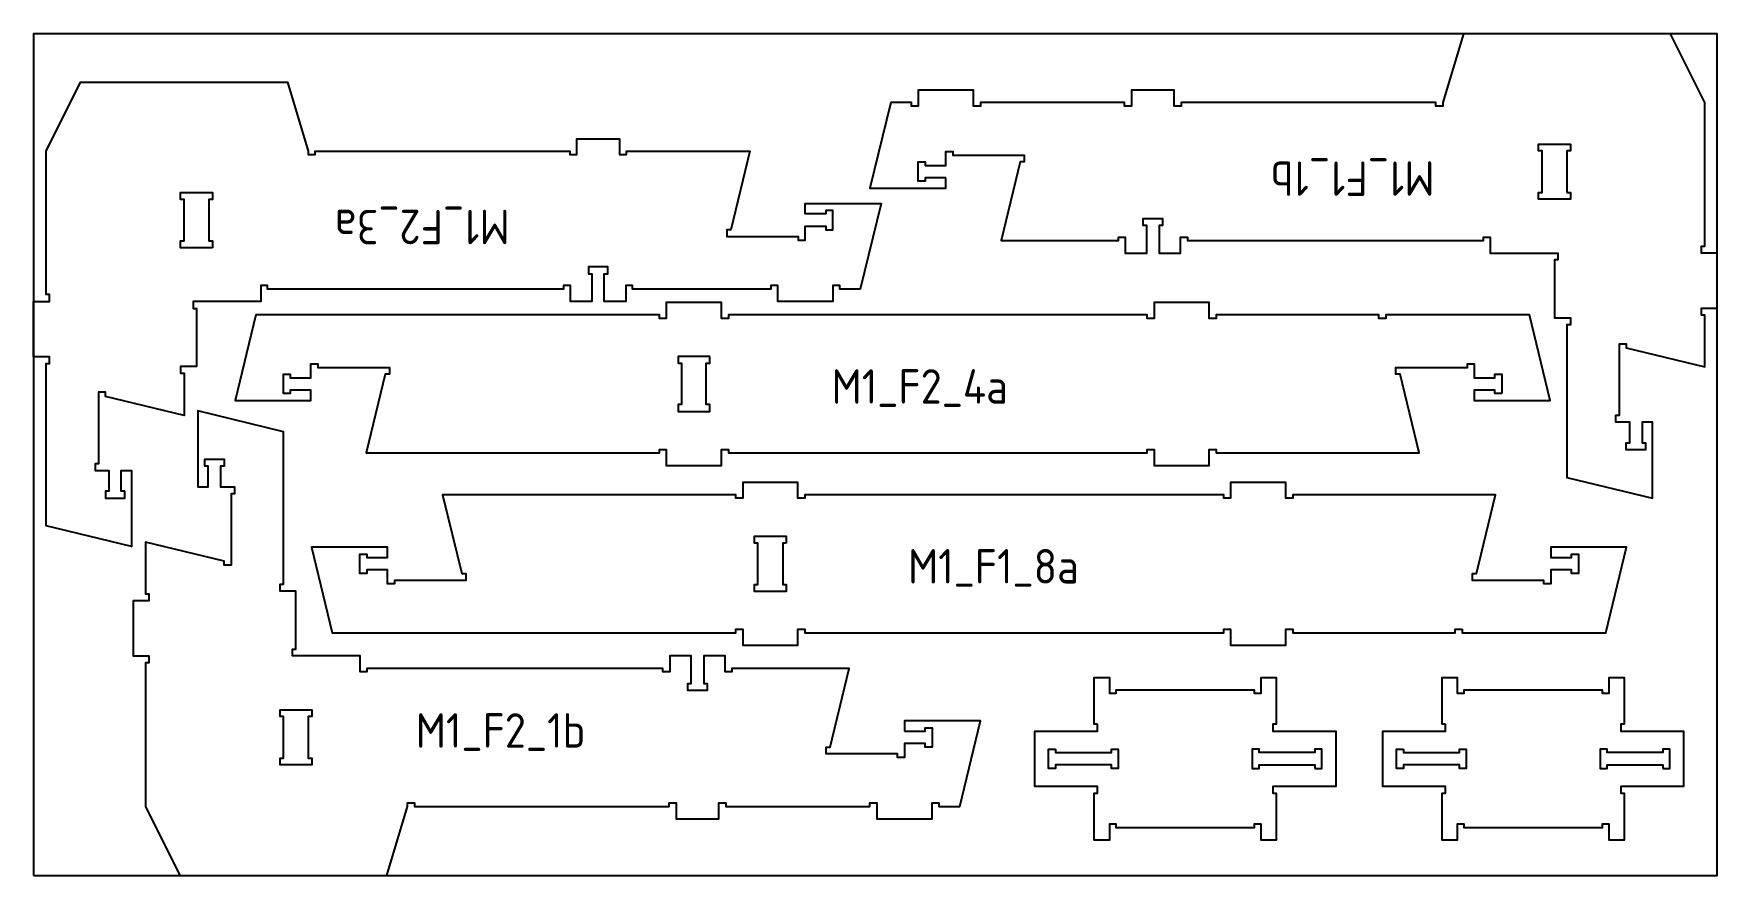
# Model space of a CAD drawing. Header units: millimetres. Extents: x -18174 to 50972, y 6312 to 16778.
# Drawn here: x 20592 to 23032, y 10273 to 11493 of the extents above; entities that cross this region are included whole.
import ezdxf

# ---------------------------------------------------------------- set-up
doc = ezdxf.new("R2010")
doc.units = ezdxf.units.MM
doc.header["$MEASUREMENT"] = 0
for name, color, linetype in [('freeswerk_CODES', 50, 'Continuous'), ('freeswerk_ELEMENTEN', 7, 'Continuous'), ('freeswerk_PLATEN', 3, 'Continuous')]:
    doc.layers.add(name, color=color, linetype=linetype)

msp = doc.modelspace()

# ---------------------------------------------------------------- texts
at = {"layer": 'freeswerk_CODES', "char_height": 50, "attachment_point": 1, "rotation": 180}
for s, insert in [('{\\Fiso|c0;M1_F1_1b}', (22622.6, 11257.5)), ('{\\Fiso|c0;M1_F2_3a}', (21282.3, 11187.3))]:
    msp.add_mtext_dynamic_manual_height_columns(s, width=318.081, gutter_width=1456.3, heights=[0], dxfattribs=dict(at, insert=insert))
at = {"layer": 'freeswerk_CODES', "char_height": 50, "attachment_point": 1}
for s, insert in [('{\\Fiso|c0;M1_F2_4a}', (21748.6, 11006.2)), ('{\\Fiso|c0;M1_F1_8a}', (21859.4, 10745.5)), ('{\\Fiso|c0;M1_F2_1b}', (21146, 10507.5))]:
    msp.add_mtext_dynamic_manual_height_columns(s, width=318.081, gutter_width=1456.3, heights=[0], dxfattribs=dict(at, insert=insert))

# ---------------------------------------------------------------- linework, layer by layer
at = {"layer": 'freeswerk_ELEMENTEN'}
for points in [[(21914.3, 11283.5), (21884.3, 11283.5), (21884.3, 11278.5), (21874.3, 11278.5), (21874.3, 11306.5), (21884.3, 11306.5), (21884.3, 11301.5), (21914.3, 11301.5), (21914.3, 11321.5), (21924.3, 11321.5), (21924.3, 11316.5), (22027.9, 11316.5), (22027.9, 11306.5), (22021.9, 11306.5), (21994.3, 11192.5), (22164.3, 11192.5), (22164.3, 11197.5), (22174.3, 11197.5), (22174.3, 11174.5), (22205.3, 11174.5), (22205.3, 11214.5), (22200.3, 11214.5), (22200.3, 11224.5), (22228.3, 11224.5), (22228.3, 11214.5), (22223.3, 11214.5), (22223.3, 11174.5), (22254.3, 11174.5), (22254.3, 11197.5), (22264.3, 11197.5), (22264.3, 11192.5), (22693.3, 11192.5), (22693.3, 11197.5), (22703.3, 11197.5), (22703.3, 11174.5), (22801.3, 11174.5), (22801.3, 11164.5), (22796.3, 11164.5), (22796.3, 11080.5), (22819.3, 11080.5), (22819.3, 11070.5), (22814.3, 11070.5), (22814.3, 10849.4), (22938.3, 10819.4), (22938.3, 10929.4), (22923.3, 10929.4), (22923.3, 10899.4), (22928.3, 10899.4), (22928.3, 10889.4), (22900.3, 10889.4), (22900.3, 10899.4), (22905.3, 10899.4), (22905.3, 10929.4), (22885.3, 10929.4), (22885.3, 10939.4), (22890.3, 10939.4), (22890.3, 11042.9), (22900.3, 11042.9), (22900.3, 11037), (23014.3, 11009.4), (23014.3, 11084.5), (23009.3, 11084.5), (23009.3, 11094.5), (23032.3, 11094.5), (23032.3, 11174.5), (23009.3, 11174.5), (23009.3, 11184.5), (23014.3, 11184.5), (23014.3, 11392.5), (22964.3, 11492.5), (22664.3, 11492.5), (22634.3, 11392.5), (22634.3, 11387.5), (22624.3, 11387.5), (22624.3, 11392.5), (22255.3, 11392.5), (22255.3, 11387.5), (22245.3, 11387.5), (22245.3, 11410.5), (22183.3, 11410.5), (22183.3, 11387.5), (22173.3, 11387.5), (22173.3, 11392.5), (21964.3, 11392.5), (21964.3, 11387.5), (21954.3, 11387.5), (21954.3, 11410.5), (21874.3, 11410.5), (21874.3, 11387.5), (21864.3, 11387.5), (21864.3, 11392.5), (21834.3, 11392.5), (21804.3, 11268.5), (21914.3, 11268.5)], [(20990.3, 11322.3), (20990.3, 11317.3), (21000.3, 11317.3), (21000.3, 11322.3), (21369.3, 11322.3), (21369.3, 11317.3), (21379.3, 11317.3), (21379.3, 11340.3), (21441.3, 11340.3), (21441.3, 11317.3), (21451.3, 11317.3), (21451.3, 11322.3), (21630.3, 11322.3), (21602.7, 11208.3), (21596.8, 11208.3), (21596.8, 11198.3), (21700.3, 11198.3), (21700.3, 11193.3), (21710.3, 11193.3), (21710.3, 11213.3), (21740.3, 11213.3), (21740.3, 11208.3), (21750.3, 11208.3), (21750.3, 11236.3), (21740.3, 11236.3), (21740.3, 11231.3), (21710.3, 11231.3), (21710.3, 11246.3), (21820.3, 11246.3), (21790.3, 11122.3), (21760.6, 11122.3), (21760.6, 11127.3), (21750.6, 11127.3), (21750.6, 11104.3), (21670.6, 11104.3), (21670.6, 11127.3), (21660.6, 11127.3), (21660.6, 11122.3), (21460.3, 11122.3), (21460.3, 11127.3), (21450.3, 11127.3), (21450.3, 11104.3), (21419.3, 11104.3), (21419.3, 11144.3), (21424.3, 11144.3), (21424.3, 11154.3), (21396.3, 11154.3), (21396.3, 11144.3), (21401.3, 11144.3), (21401.3, 11104.3), (21370.3, 11104.3), (21370.3, 11127.3), (21360.3, 11127.3), (21360.3, 11122.3), (20931.3, 11122.3), (20931.3, 11127.3), (20921.3, 11127.3), (20921.3, 11104.3), (20823.3, 11104.3), (20823.3, 11094.3), (20828.3, 11094.3), (20828.3, 11010.3), (20805.3, 11010.3), (20805.3, 11000.3), (20810.3, 11000.3), (20810.3, 10939.2), (20696.3, 10966.8), (20696.3, 10972.7), (20686.3, 10972.7), (20686.3, 10869.2), (20681.3, 10869.2), (20681.3, 10859.2), (20701.3, 10859.2), (20701.3, 10829.2), (20696.3, 10829.2), (20696.3, 10819.2), (20724.3, 10819.2), (20724.3, 10829.2), (20719.3, 10829.2), (20719.3, 10859.2), (20734.3, 10859.2), (20734.3, 10749.2), (20610.3, 10779.2), (20610.3, 11014.3), (20615.3, 11014.3), (20615.3, 11024.3), (20592.3, 11024.3), (20592.3, 11104.3), (20615.3, 11104.3), (20615.3, 11114.3), (20610.3, 11114.3), (20610.3, 11322.3), (20660.3, 11422.3), (20960.3, 11422.3)], [(22814.3, 11262.5), (22819.3, 11262.5), (22819.3, 11252.5), (22773.3, 11252.5), (22773.3, 11262.5), (22778.3, 11262.5), (22778.3, 11322.5), (22773.3, 11322.5), (22773.3, 11332.5), (22819.3, 11332.5), (22819.3, 11322.5), (22814.3, 11322.5)], [(20851.3, 11182.3), (20805.3, 11182.3), (20805.3, 11192.3), (20810.3, 11192.3), (20810.3, 11252.3), (20805.3, 11252.3), (20805.3, 11262.3), (20851.3, 11262.3), (20851.3, 11252.3), (20846.3, 11252.3), (20846.3, 11192.3), (20851.3, 11192.3)], [(22720.1, 10970.8), (22710.1, 10970.8), (22710.1, 10975.8), (22680.1, 10975.8), (22680.1, 10960.8), (22790.1, 10960.8), (22760.1, 11084.8), (22551.8, 11084.8), (22551.8, 11079.8), (22541.8, 11079.8), (22541.8, 11084.8), (22306.1, 11084.8), (22306.1, 11079.8), (22296.1, 11079.8), (22296.1, 11102.8), (22216.1, 11102.8), (22216.1, 11079.8), (22206.1, 11079.8), (22206.1, 11084.8), (21599.1, 11084.8), (21599.1, 11079.8), (21589.1, 11079.8), (21589.1, 11102.8), (21509.1, 11102.8), (21509.1, 11079.8), (21499.1, 11079.8), (21499.1, 11084.8), (20914.2, 11084.8), (20884.2, 10960.8), (20994.2, 10960.8), (20994.2, 10975.8), (20964.2, 10975.8), (20964.2, 10970.8), (20954.2, 10970.8), (20954.2, 10998.8), (20964.2, 10998.8), (20964.2, 10993.8), (20994.2, 10993.8), (20994.2, 11013.8), (21004.2, 11013.8), (21004.2, 11008.8), (21107.8, 11008.8), (21107.8, 10998.8), (21101.8, 10998.8), (21074.2, 10884.8), (21499.1, 10884.8), (21499.1, 10889.8), (21509.1, 10889.8), (21509.1, 10866.8), (21589.1, 10866.8), (21589.1, 10889.8), (21599.1, 10889.8), (21599.1, 10884.8), (22206.1, 10884.8), (22206.1, 10889.8), (22216.1, 10889.8), (22216.1, 10866.8), (22296.1, 10866.8), (22296.1, 10889.8), (22306.1, 10889.8), (22306.1, 10884.8), (22600.1, 10884.8), (22572.5, 10998.8), (22566.6, 10998.8), (22566.6, 11008.8), (22670.1, 11008.8), (22670.1, 11013.8), (22680.1, 11013.8), (22680.1, 10993.8), (22710.1, 10993.8), (22710.1, 10998.8), (22720.1, 10998.8)], [(21572.1, 11024.8), (21526.1, 11024.8), (21526.1, 11014.8), (21531.1, 11014.8), (21531.1, 10954.8), (21526.1, 10954.8), (21526.1, 10944.8), (21572.1, 10944.8), (21572.1, 10954.8), (21567.1, 10954.8), (21567.1, 11014.8), (21572.1, 11014.8)], [(21854.3, 10481.5), (21884.3, 10481.5), (21884.3, 10486.5), (21894.3, 10486.5), (21894.3, 10458.5), (21884.3, 10458.5), (21884.3, 10463.5), (21854.3, 10463.5), (21854.3, 10443.5), (21844.3, 10443.5), (21844.3, 10448.5), (21740.7, 10448.5), (21740.7, 10458.5), (21746.7, 10458.5), (21774.3, 10572.5), (21604.3, 10572.5), (21604.3, 10567.5), (21594.3, 10567.5), (21594.3, 10590.5), (21563.3, 10590.5), (21563.3, 10550.5), (21568.3, 10550.5), (21568.3, 10540.5), (21540.3, 10540.5), (21540.3, 10550.5), (21545.3, 10550.5), (21545.3, 10590.5), (21514.3, 10590.5), (21514.3, 10567.5), (21504.3, 10567.5), (21504.3, 10572.5), (21075.3, 10572.5), (21075.3, 10567.5), (21065.3, 10567.5), (21065.3, 10590.5), (20967.3, 10590.5), (20967.3, 10600.5), (20972.3, 10600.5), (20972.3, 10684.5), (20949.3, 10684.5), (20949.3, 10694.5), (20954.3, 10694.5), (20954.3, 10915.6), (20830.3, 10945.6), (20830.3, 10835.6), (20845.3, 10835.6), (20845.3, 10865.6), (20840.3, 10865.6), (20840.3, 10875.6), (20868.3, 10875.6), (20868.3, 10865.6), (20863.3, 10865.6), (20863.3, 10835.6), (20883.3, 10835.6), (20883.3, 10825.6), (20878.3, 10825.6), (20878.3, 10722.1), (20868.3, 10722.1), (20868.3, 10728), (20754.3, 10755.6), (20754.3, 10680.5), (20759.3, 10680.5), (20759.3, 10670.5), (20736.3, 10670.5), (20736.3, 10590.5), (20759.3, 10590.5), (20759.3, 10580.5), (20754.3, 10580.5), (20754.3, 10372.5), (20804.3, 10272.5), (21104.3, 10272.5), (21134.3, 10372.5), (21134.3, 10377.5), (21144.3, 10377.5), (21144.3, 10372.5), (21513.3, 10372.5), (21513.3, 10377.5), (21523.3, 10377.5), (21523.3, 10354.5), (21585.3, 10354.5), (21585.3, 10377.5), (21595.3, 10377.5), (21595.3, 10372.5), (21804.3, 10372.5), (21804.3, 10377.5), (21814.3, 10377.5), (21814.3, 10354.5), (21894.3, 10354.5), (21894.3, 10377.5), (21904.3, 10377.5), (21904.3, 10372.5), (21934.3, 10372.5), (21964.3, 10496.5), (21854.3, 10496.5)], [(22662.6, 10629.1), (22662.6, 10624.1), (22870.9, 10624.1), (22900.9, 10748.1), (22790.9, 10748.1), (22790.9, 10733.1), (22820.9, 10733.1), (22820.9, 10738.1), (22830.9, 10738.1), (22830.9, 10710.1), (22820.9, 10710.1), (22820.9, 10715.1), (22790.9, 10715.1), (22790.9, 10695.1), (22780.9, 10695.1), (22780.9, 10700.1), (22677.4, 10700.1), (22677.4, 10710.1), (22683.3, 10710.1), (22710.9, 10824.1), (22416.9, 10824.1), (22416.9, 10819.1), (22406.9, 10819.1), (22406.9, 10842.1), (22326.9, 10842.1), (22326.9, 10819.1), (22316.9, 10819.1), (22316.9, 10824.1), (21709.9, 10824.1), (21709.9, 10819.1), (21699.9, 10819.1), (21699.9, 10842.1), (21619.9, 10842.1), (21619.9, 10819.1), (21609.9, 10819.1), (21609.9, 10824.1), (21185, 10824.1), (21212.6, 10710.1), (21218.6, 10710.1), (21218.6, 10700.1), (21115, 10700.1), (21115, 10695.1), (21105, 10695.1), (21105, 10715.1), (21075, 10715.1), (21075, 10710.1), (21065, 10710.1), (21065, 10738.1), (21075, 10738.1), (21075, 10733.1), (21105, 10733.1), (21105, 10748.1), (20995, 10748.1), (21025, 10624.1), (21609.9, 10624.1), (21609.9, 10629.1), (21619.9, 10629.1), (21619.9, 10606.1), (21699.9, 10606.1), (21699.9, 10629.1), (21709.9, 10629.1), (21709.9, 10624.1), (22316.9, 10624.1), (22316.9, 10629.1), (22326.9, 10629.1), (22326.9, 10606.1), (22406.9, 10606.1), (22406.9, 10629.1), (22416.9, 10629.1), (22416.9, 10624.1), (22652.6, 10624.1), (22652.6, 10629.1)], [(21682.9, 10754.1), (21677.9, 10754.1), (21677.9, 10694.1), (21682.9, 10694.1), (21682.9, 10684.1), (21636.9, 10684.1), (21636.9, 10694.1), (21641.9, 10694.1), (21641.9, 10754.1), (21636.9, 10754.1), (21636.9, 10764.1), (21682.9, 10764.1)], [(22134.2, 10491.5), (22129.2, 10491.5), (22129.2, 10559.5), (22151.2, 10559.5), (22151.2, 10536.5), (22161.2, 10536.5), (22161.2, 10541.5), (22361.2, 10541.5), (22361.2, 10536.5), (22371.2, 10536.5), (22371.2, 10559.5), (22393.2, 10559.5), (22393.2, 10491.5), (22388.2, 10491.5), (22388.2, 10481.5), (22479.2, 10481.5), (22479.2, 10401.5), (22388.2, 10401.5), (22388.2, 10391.5), (22393.2, 10391.5), (22393.2, 10323.5), (22371.2, 10323.5), (22371.2, 10346.5), (22361.2, 10346.5), (22361.2, 10341.5), (22161.2, 10341.5), (22161.2, 10346.5), (22151.2, 10346.5), (22151.2, 10323.5), (22129.2, 10323.5), (22129.2, 10391.5), (22134.2, 10391.5), (22134.2, 10401.5), (22043.2, 10401.5), (22043.2, 10481.5), (22134.2, 10481.5)], [(22638.5, 10491.5), (22633.5, 10491.5), (22633.5, 10559.5), (22655.5, 10559.5), (22655.5, 10536.5), (22665.5, 10536.5), (22665.5, 10541.5), (22865.5, 10541.5), (22865.5, 10536.5), (22875.5, 10536.5), (22875.5, 10559.5), (22897.5, 10559.5), (22897.5, 10491.5), (22892.5, 10491.5), (22892.5, 10481.5), (22983.5, 10481.5), (22983.5, 10401.5), (22892.5, 10401.5), (22892.5, 10391.5), (22897.5, 10391.5), (22897.5, 10323.5), (22875.5, 10323.5), (22875.5, 10346.5), (22865.5, 10346.5), (22865.5, 10341.5), (22665.5, 10341.5), (22665.5, 10346.5), (22655.5, 10346.5), (22655.5, 10323.5), (22633.5, 10323.5), (22633.5, 10391.5), (22638.5, 10391.5), (22638.5, 10401.5), (22547.5, 10401.5), (22547.5, 10481.5), (22638.5, 10481.5)], [(20954.3, 10502.5), (20949.3, 10502.5), (20949.3, 10512.5), (20995.3, 10512.5), (20995.3, 10502.5), (20990.3, 10502.5), (20990.3, 10442.5), (20995.3, 10442.5), (20995.3, 10432.5), (20949.3, 10432.5), (20949.3, 10442.5), (20954.3, 10442.5)], [(22073.2, 10455.5), (22073.2, 10450.5), (22154.2, 10450.5), (22154.2, 10455.5), (22164.2, 10455.5), (22164.2, 10427.5), (22154.2, 10427.5), (22154.2, 10432.5), (22073.2, 10432.5), (22073.2, 10427.5), (22063.2, 10427.5), (22063.2, 10455.5)], [(22449.2, 10427.5), (22459.2, 10427.5), (22459.2, 10455.5), (22449.2, 10455.5), (22449.2, 10450.5), (22368.2, 10450.5), (22368.2, 10455.5), (22358.2, 10455.5), (22358.2, 10427.5), (22368.2, 10427.5), (22368.2, 10432.5), (22449.2, 10432.5)], [(22577.5, 10455.5), (22577.5, 10450.5), (22658.5, 10450.5), (22658.5, 10455.5), (22668.5, 10455.5), (22668.5, 10427.5), (22658.5, 10427.5), (22658.5, 10432.5), (22577.5, 10432.5), (22577.5, 10427.5), (22567.5, 10427.5), (22567.5, 10455.5)], [(22953.5, 10427.5), (22963.5, 10427.5), (22963.5, 10455.5), (22953.5, 10455.5), (22953.5, 10450.5), (22872.5, 10450.5), (22872.5, 10455.5), (22862.5, 10455.5), (22862.5, 10427.5), (22872.5, 10427.5), (22872.5, 10432.5), (22953.5, 10432.5)]]:
    msp.add_lwpolyline(points, close=True, dxfattribs=at)
at = {"layer": 'freeswerk_PLATEN'}
msp.add_lwpolyline([(20592.3, 10272.5), (23032.3, 10272.5), (23032.3, 11492.5), (20592.3, 11492.5)], close=True, dxfattribs=at)

msp.set_redraw_order([(e.dxf.handle, doc.entitydb.next_handle()) for e in msp.query("TEXT MTEXT ATTDEF DIMENSION ARC_DIMENSION")])  # texts and dimensions are drawn at this point

doc.saveas('drawing.dxf')
